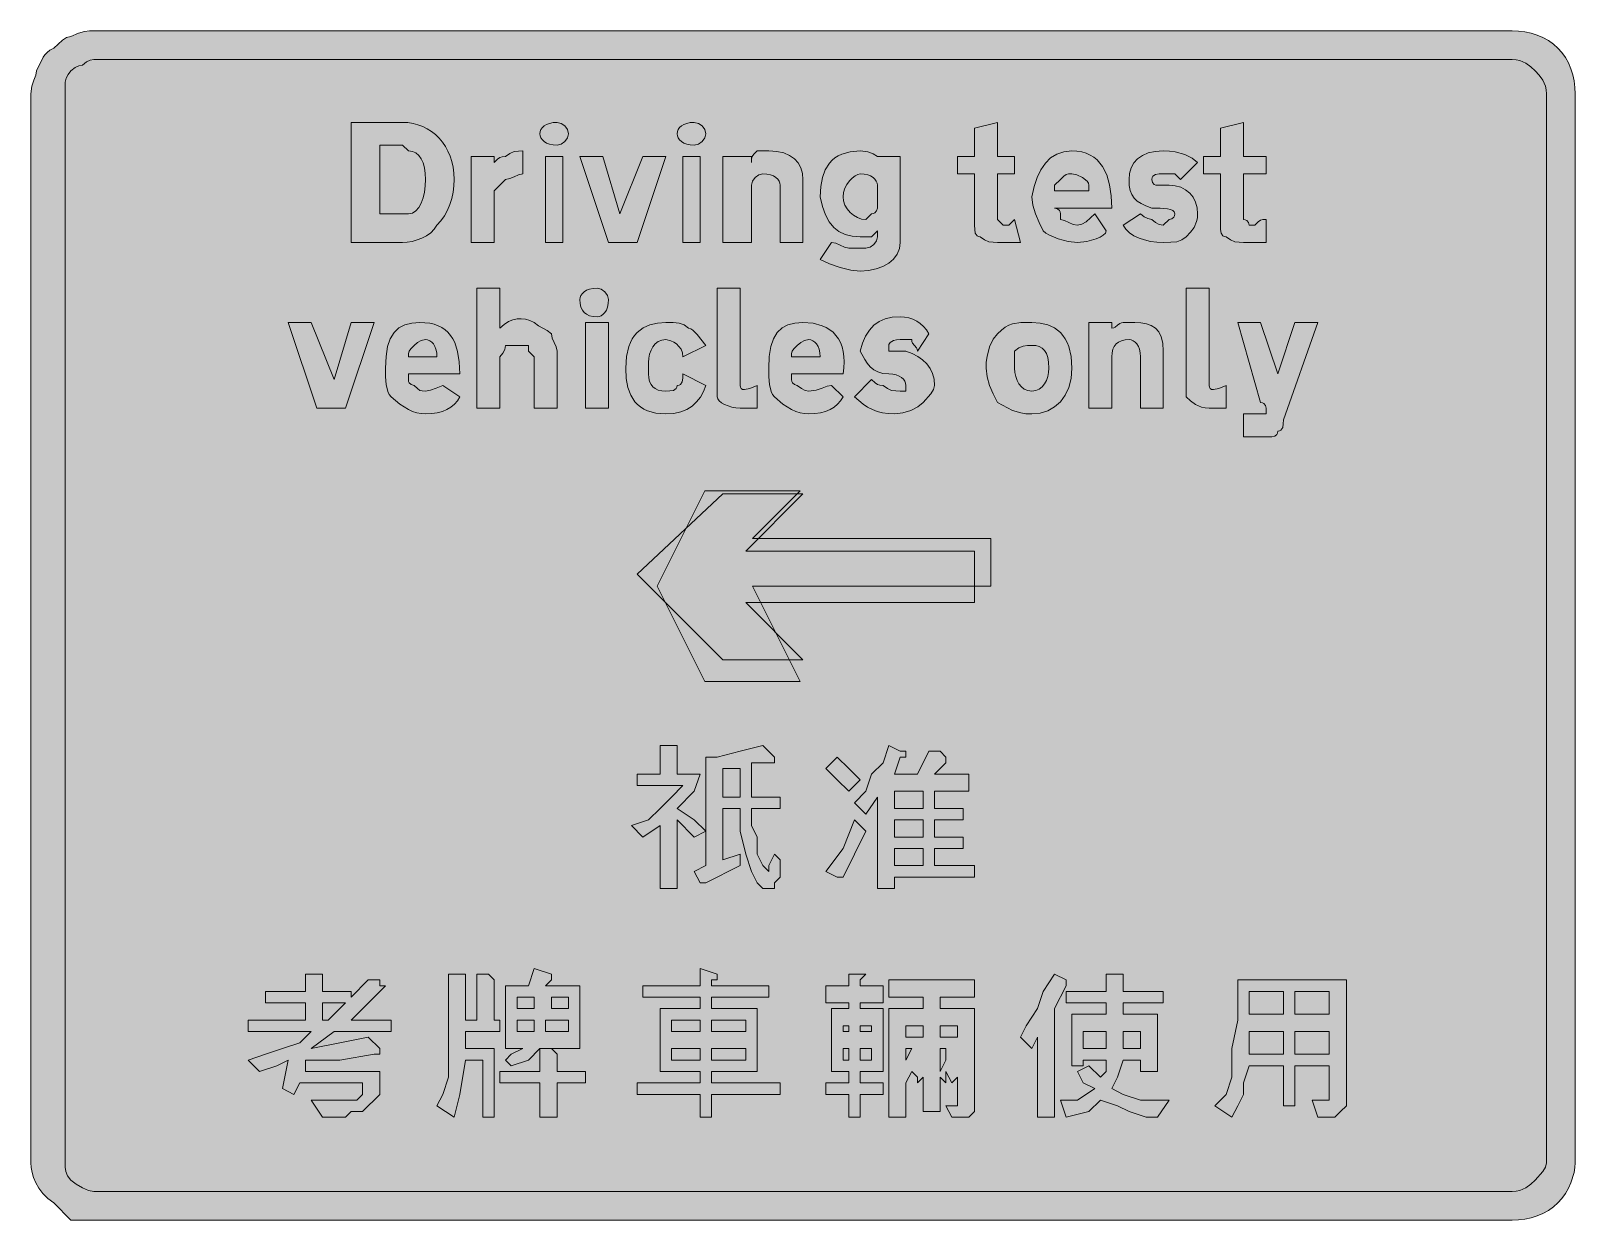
# Model space of a CAD drawing. Header units: metres. Extents: x 122 to 446, y 11 to 261.
import ezdxf

# ---------------------------------------------------------------- set-up
doc = ezdxf.new("R2010")
doc.units = ezdxf.units.M
for name, color, linetype, true_color in [('FILL_BLACK_000000', 7, 'Continuous', 0x000000), ('FILL_WHITE_FFFFFF', 7, 'Continuous', 0xffffff), ('STROKE_BLACK_000000', 7, 'Continuous', 0x000000)]:
    doc.layers.add(name, color=color, linetype=linetype, true_color=true_color)

msp = doc.modelspace()

# ---------------------------------------------------------------- hatches: boundary and pattern name
at = {"layer": 'FILL_BLACK_000000', "true_color": 0x000000}
h = msp.add_hatch(color=7, dxfattribs=at)
h.dxf.hatch_style = 1
h.paths.add_polyline_path([(445.83, 22.09), (445.66, 21.05), (444.99, 18.84), (444.48, 17.72), (443.86, 16.63), (443.13, 15.59), (442.29, 14.64), (441.34, 13.8), (440.28, 13.06), (439.15, 12.45), (437.94, 11.94), (436.68, 11.55), (435.37, 11.26), (434.04, 11.1), (432.69, 11.04), (135.09, 11.04), (130.29, 11.04), (126.69, 14.64), (125.45, 15.59), (124.42, 16.63), (123.59, 17.72), (122.94, 18.84), (122.46, 19.96), (122.13, 21.05), (121.95, 22.09), (121.89, 23.04), (121.89, 247.44), (122.08, 249.03), (122.49, 250.29), (122.9, 251.32), (123.09, 252.24), (124.44, 255.09), (124.81, 255.63), (125.28, 256.12), (125.9, 256.59), (126.69, 257.04), (128.49, 258.69), (129.39, 259.23), (130.29, 259.44), (131.88, 260.13), (133.14, 260.49), (134.17, 260.62), (135.09, 260.64), (432.69, 260.64), (434.04, 260.58), (435.37, 260.41), (436.68, 260.13), (437.94, 259.74), (439.15, 259.23), (440.28, 258.61), (441.34, 257.88), (442.29, 257.04), (443.13, 256.09), (443.86, 255.03), (444.48, 253.9), (444.99, 252.69), (445.38, 251.43), (445.66, 250.12), (445.83, 248.79), (445.89, 247.44), (445.89, 23.04), (445.83, 22.09)])
h = msp.add_hatch(color=7, dxfattribs=at)
h.dxf.hatch_style = 1
h.paths.add_polyline_path([(189.09, 241.44), (199.89, 241.44), (201, 241.38), (202.08, 241.22), (203.11, 240.95), (204.11, 240.58), (205.05, 240.11), (205.94, 239.54), (206.77, 238.88), (207.54, 238.14), (208.24, 237.31), (208.85, 236.4), (209.39, 235.41), (209.85, 234.35), (210.21, 233.22), (210.47, 232.02), (210.63, 230.76), (210.69, 229.44), (210.63, 228.09), (210.47, 226.76), (210.18, 225.45), (209.79, 224.19), (209.28, 222.98), (208.66, 221.85), (207.93, 220.79), (207.09, 219.84), (206.53, 219), (205.8, 218.26), (204.92, 217.65), (203.94, 217.14), (202.91, 216.75), (201.86, 216.46), (200.84, 216.3), (199.89, 216.24), (189.09, 216.24), (189.09, 241.44)])
h.paths.add_polyline_path([(198.69, 222.24), (199.89, 222.24), (201.09, 222.24), (201.93, 222.4), (202.66, 222.86), (203.28, 223.57), (203.79, 224.49), (204.18, 225.58), (204.46, 226.8), (204.63, 228.1), (204.69, 229.44), (204.63, 230.73), (204.46, 231.9), (204.18, 232.92), (203.79, 233.79), (203.28, 234.49), (202.66, 235.01), (201.93, 235.33), (201.09, 235.44), (199.89, 236.64), (198.69, 236.64), (195.09, 236.64), (195.09, 222.24), (198.69, 222.24)], flags=16)
h = msp.add_hatch(color=7, dxfattribs=at)
h.dxf.hatch_style = 1
h.paths.add_polyline_path([(234.48, 238.16), (233.94, 237.39), (233.17, 236.85), (232.29, 236.64), (231.45, 236.69), (230.71, 236.85), (230.1, 237.08), (229.59, 237.39), (229.2, 237.75), (228.91, 238.16), (228.75, 238.59), (228.69, 239.04), (228.75, 239.49), (228.91, 239.92), (229.2, 240.33), (229.59, 240.69), (230.1, 241), (230.71, 241.23), (231.45, 241.39), (232.29, 241.44), (233.17, 241.23), (233.94, 240.69), (234.48, 239.92), (234.69, 239.04), (234.48, 238.16)])
h = msp.add_hatch(color=7, dxfattribs=at)
h.dxf.hatch_style = 1
h.paths.add_polyline_path([(263.28, 238.16), (262.74, 237.39), (261.97, 236.85), (261.09, 236.64), (260.25, 236.69), (259.51, 236.85), (258.9, 237.08), (258.39, 237.39), (258, 237.75), (257.71, 238.16), (257.55, 238.59), (257.49, 239.04), (257.55, 239.49), (257.71, 239.92), (258, 240.33), (258.39, 240.69), (258.9, 241), (259.51, 241.23), (260.25, 241.39), (261.09, 241.44), (261.97, 241.23), (262.74, 240.69), (263.28, 239.92), (263.49, 239.04), (263.28, 238.16)])
h = msp.add_hatch(color=7, dxfattribs=at)
h.dxf.hatch_style = 1
h.paths.add_polyline_path([(328.29, 234.24), (328.29, 230.64), (324.69, 230.64), (324.69, 222.24), (324.69, 221.04), (325.89, 219.84), (327.09, 219.84), (328.29, 221.04), (329.49, 216.24), (324.69, 216.24), (323.79, 216.26), (322.89, 216.39), (321.99, 216.75), (321.09, 217.44), (320.69, 217.49), (320.4, 217.65), (320.04, 218.19), (319.91, 218.96), (319.89, 219.84), (319.89, 230.64), (316.29, 230.64), (316.29, 234.24), (319.89, 234.24), (319.89, 240.24), (324.69, 241.44), (324.69, 234.24), (328.29, 234.24)])
h = msp.add_hatch(color=7, dxfattribs=at)
h.dxf.hatch_style = 1
h.paths.add_polyline_path([(381.09, 234.24), (381.09, 230.64), (376.29, 230.64), (376.29, 222.24), (376.29, 221.04), (376.69, 220.99), (376.98, 220.85), (377.34, 220.44), (377.49, 219.84), (378.69, 219.84), (379.4, 220.53), (379.89, 220.89), (380.38, 221.02), (381.09, 221.04), (381.09, 216.24), (376.29, 216.24), (375.39, 216.26), (374.49, 216.39), (373.59, 216.75), (372.69, 217.44), (372.29, 217.49), (372, 217.65), (371.64, 218.19), (371.51, 218.96), (371.49, 219.84), (371.49, 230.64), (367.89, 230.64), (367.89, 234.24), (371.49, 234.24), (371.49, 240.24), (376.29, 241.44), (376.29, 234.24), (381.09, 234.24)])
h = msp.add_hatch(color=7, dxfattribs=at)
h.dxf.hatch_style = 1
h.paths.add_polyline_path([(214.29, 234.24), (219.09, 234.24), (219.09, 233.04), (219.8, 233.73), (220.29, 234.09), (220.78, 234.22), (221.49, 234.24), (222.39, 234.93), (223.29, 235.29), (224.19, 235.42), (225.09, 235.44), (225.09, 230.64), (224.19, 230.45), (223.29, 230.04), (222.39, 229.63), (221.49, 229.44), (219.09, 227.04), (219.09, 216.24), (214.29, 216.24), (214.29, 234.24)])
h = msp.add_hatch(color=7, dxfattribs=at)
h.dxf.hatch_style = 1
h.paths.add_polyline_path([(229.89, 216.24), (229.89, 234.24), (233.49, 234.24), (233.49, 216.24), (229.89, 216.24)])
h = msp.add_hatch(color=7, dxfattribs=at)
h.dxf.hatch_style = 1
h.paths.add_polyline_path([(237.09, 234.24), (241.89, 234.24), (245.49, 222.24), (250.29, 234.24), (255.09, 234.24), (249.09, 216.24), (245.49, 216.24), (243.09, 216.24), (237.09, 234.24)])
h = msp.add_hatch(color=7, dxfattribs=at)
h.dxf.hatch_style = 1
h.paths.add_polyline_path([(258.69, 216.24), (258.69, 234.24), (262.29, 234.24), (262.29, 216.24), (258.69, 216.24)])
h = msp.add_hatch(color=7, dxfattribs=at)
h.dxf.hatch_style = 1
h.paths.add_polyline_path([(279.09, 216.24), (279.09, 227.04), (279.09, 228.24), (279.03, 228.69), (278.87, 229.12), (278.58, 229.53), (278.19, 229.89), (277.68, 230.2), (277.07, 230.43), (276.33, 230.59), (275.49, 230.64), (274.61, 230.43), (273.84, 229.89), (273.3, 229.12), (273.09, 228.24), (273.09, 216.24), (267.09, 216.24), (267.09, 234.24), (273.09, 234.24), (273.09, 233.04), (273.11, 233.75), (273.24, 234.24), (273.6, 234.73), (274.29, 235.44), (276.69, 235.44), (278.38, 235.33), (279.84, 235.01), (281.08, 234.49), (282.09, 233.79), (282.88, 232.92), (283.44, 231.9), (283.78, 230.73), (283.89, 229.44), (283.89, 216.24), (279.09, 216.24)])
h = msp.add_hatch(color=7, dxfattribs=at)
h.dxf.hatch_style = 1
h.paths.add_polyline_path([(303.65, 213.78), (302.9, 212.76), (301.89, 211.89), (300.66, 211.19), (299.23, 210.67), (297.63, 210.35), (295.89, 210.24), (293.9, 210.45), (291.69, 210.99), (289.48, 211.76), (287.49, 212.64), (289.89, 216.24), (290.79, 216.05), (291.69, 215.64), (292.59, 215.23), (293.49, 215.04), (297.09, 215.04), (297.97, 215.25), (298.74, 215.79), (299.28, 216.56), (299.49, 217.44), (299.49, 218.64), (298.29, 217.44), (295.89, 217.44), (294.2, 217.55), (292.72, 217.91), (291.44, 218.52), (290.34, 219.39), (289.41, 220.55), (288.63, 222), (288, 223.76), (287.49, 225.84), (287.6, 227.98), (287.96, 229.87), (288.57, 231.51), (289.44, 232.89), (289.98, 233.47), (290.6, 233.98), (291.28, 234.42), (292.05, 234.78), (293.81, 235.27), (295.89, 235.44), (297.46, 235.25), (298.59, 234.84), (299.49, 234.24), (304.29, 234.24), (304.29, 216.24), (304.13, 214.95), (303.65, 213.78)])
h.paths.add_polyline_path([(299.27, 229.12), (298.98, 229.53), (298.59, 229.89), (298.08, 230.2), (297.46, 230.43), (296.73, 230.59), (295.89, 230.64), (295.39, 230.53), (294.82, 230.23), (294.22, 229.75), (293.64, 229.14), (293.11, 228.41), (292.68, 227.6), (292.4, 226.74), (292.29, 225.84), (292.4, 224.94), (292.7, 224.08), (293.18, 223.27), (293.79, 222.54), (294.52, 221.93), (295.33, 221.45), (296.19, 221.15), (297.09, 221.04), (298.29, 222.24), (298.69, 222.29), (298.98, 222.43), (299.34, 222.84), (299.49, 223.44), (299.49, 228.24), (299.43, 228.69), (299.27, 229.12)], flags=16)
h = msp.add_hatch(color=7, dxfattribs=at)
h.dxf.hatch_style = 1
h.paths.add_polyline_path([(337.29, 223.29), (337.7, 222.93), (337.84, 222.64), (337.89, 222.24), (337.89, 221.04), (338.79, 220.85), (339.69, 220.44), (340.59, 220.03), (341.49, 219.84), (342.39, 220.05), (343.29, 220.59), (345.09, 222.24), (347.49, 218.64), (347.33, 218.19), (346.89, 217.76), (346.22, 217.35), (345.39, 216.99), (343.44, 216.45), (341.49, 216.24), (339.52, 216.45), (337.44, 216.99), (335.58, 217.76), (334.85, 218.19), (334.29, 218.64), (333.41, 220.44), (332.64, 222.24), (332.1, 224.04), (331.89, 225.84), (332.4, 227.98), (333.03, 229.87), (333.81, 231.51), (334.74, 232.89), (335.84, 233.98), (337.12, 234.78), (338.6, 235.27), (340.29, 235.44), (341.37, 235.38), (342.37, 235.22), (343.29, 234.95), (344.13, 234.58), (344.9, 234.11), (345.58, 233.54), (346.2, 232.88), (346.74, 232.14), (347.61, 230.4), (348.22, 228.35), (348.58, 226.02), (348.69, 223.44), (336.69, 223.44), (337.29, 223.29)])
h.paths.add_polyline_path([(343.89, 228.24), (343.78, 228.69), (343.5, 229.12), (342.54, 229.89), (341.36, 230.43), (340.29, 230.64), (339.58, 230.62), (339.09, 230.49), (338.6, 230.13), (337.89, 229.44), (336.69, 228.24), (336.69, 227.04), (343.89, 227.04), (343.89, 228.24)], flags=16)
h = msp.add_hatch(color=7, dxfattribs=at)
h.dxf.hatch_style = 1
h.paths.add_polyline_path([(366.64, 221.39), (366.48, 220.65), (365.94, 219.39), (365.17, 218.36), (364.29, 217.44), (363.37, 216.75), (362.34, 216.39), (361.08, 216.26), (359.49, 216.24), (358.14, 216.3), (356.83, 216.46), (355.57, 216.75), (354.39, 217.14), (353.33, 217.65), (352.4, 218.26), (351.65, 219), (351.09, 219.84), (354.69, 222.24), (355.44, 221.64), (356.21, 221.23), (357.09, 221.04), (357.84, 220.44), (358.61, 220.03), (359.49, 219.84), (360.69, 221.04), (361.29, 221.19), (361.7, 221.55), (361.84, 221.84), (361.89, 222.24), (361.78, 222.64), (361.48, 222.93), (361, 223.15), (360.39, 223.29), (358.85, 223.42), (357.09, 223.44), (355.85, 223.89), (354.82, 224.38), (353.99, 224.92), (353.34, 225.54), (352.86, 226.28), (352.53, 227.15), (352.35, 228.2), (352.29, 229.44), (352.4, 230.73), (352.74, 231.9), (353.3, 232.92), (354.09, 233.79), (355.1, 234.49), (356.34, 235.01), (357.8, 235.33), (359.49, 235.44), (360.78, 235.39), (361.97, 235.23), (363.99, 234.69), (365.57, 233.92), (366.69, 233.04), (363.09, 229.44), (361.89, 230.64), (359.49, 230.64), (358.61, 230.62), (357.84, 230.49), (357.3, 230.13), (357.14, 229.84), (357.09, 229.44), (357.24, 228.84), (357.6, 228.43), (357.89, 228.29), (358.29, 228.24), (360.69, 228.24), (361.98, 228.13), (363.15, 227.81), (364.17, 227.29), (365.04, 226.59), (365.74, 225.72), (366.26, 224.7), (366.58, 223.53), (366.69, 222.24), (366.64, 221.39)])
h = msp.add_hatch(color=7, dxfattribs=at)
h.dxf.hatch_style = 1
h.paths.add_polyline_path([(221.19, 199.03), (222.09, 199.61), (222.99, 199.99), (223.89, 200.19), (224.79, 200.22), (225.69, 200.1), (226.59, 199.83), (227.49, 199.44), (228.39, 198.73), (229.29, 198.24), (230.19, 197.75), (231.09, 197.04), (231.28, 196.14), (231.69, 195.24), (232.1, 194.34), (232.29, 193.44), (232.29, 181.44), (227.49, 181.44), (227.49, 192.24), (226.29, 193.44), (226.29, 194.64), (223.89, 194.64), (221.49, 194.64), (221.3, 193.76), (220.89, 192.99), (220.29, 192.24), (220.29, 181.44), (215.49, 181.44), (215.49, 206.64), (220.29, 206.64), (220.29, 198.24), (221.19, 199.03)])
h = msp.add_hatch(color=7, dxfattribs=at)
h.dxf.hatch_style = 1
h.paths.add_polyline_path([(243.04, 203.4), (242.88, 202.66), (242.65, 202.05), (242.34, 201.54), (241.98, 201.15), (241.57, 200.86), (241.14, 200.7), (240.69, 200.64), (239.85, 200.7), (239.11, 200.86), (238.5, 201.15), (237.99, 201.54), (237.6, 202.05), (237.31, 202.66), (237.15, 203.4), (237.09, 204.24), (237.15, 204.69), (237.31, 205.12), (237.6, 205.53), (237.99, 205.89), (238.5, 206.2), (239.11, 206.43), (239.85, 206.59), (240.69, 206.64), (241.57, 206.43), (242.34, 205.89), (242.88, 205.12), (243.09, 204.24), (243.04, 203.4)])
h = msp.add_hatch(color=7, dxfattribs=at)
h.dxf.hatch_style = 1
h.paths.add_polyline_path([(270.69, 186.24), (270.75, 185.85), (270.92, 185.56), (271.2, 185.4), (271.59, 185.34), (272.72, 185.56), (274.29, 186.24), (274.29, 181.44), (273.09, 181.44), (270.69, 181.44), (269.79, 181.49), (268.93, 181.65), (267.39, 182.19), (266.78, 182.55), (266.3, 182.96), (266, 183.39), (265.89, 183.84), (265.89, 185.04), (265.89, 206.64), (270.69, 206.64), (270.69, 186.24)])
h = msp.add_hatch(color=7, dxfattribs=at)
h.dxf.hatch_style = 1
h.paths.add_polyline_path([(369.09, 186.24), (369.15, 185.85), (369.32, 185.56), (369.6, 185.4), (369.99, 185.34), (371.12, 185.56), (372.69, 186.24), (372.69, 181.44), (371.49, 181.44), (369.09, 181.44), (368.24, 181.49), (367.5, 181.65), (366.24, 182.19), (365.21, 182.96), (364.29, 183.84), (364.29, 185.04), (364.29, 206.64), (369.09, 206.64), (369.09, 186.24)])
h = msp.add_hatch(color=7, dxfattribs=at)
h.dxf.hatch_style = 1
h.paths.add_polyline_path([(175.89, 199.44), (180.69, 199.44), (185.49, 187.44), (189.09, 199.44), (193.89, 199.44), (187.89, 181.44), (185.49, 181.44), (181.89, 181.44), (175.89, 199.44)])
h = msp.add_hatch(color=7, dxfattribs=at)
h.dxf.hatch_style = 1
h.paths.add_polyline_path([(201.09, 187.44), (201.14, 187.04), (201.28, 186.75), (201.69, 186.39), (202.29, 186.24), (203, 185.55), (203.49, 185.19), (203.98, 185.06), (204.69, 185.04), (205.76, 185.23), (206.94, 185.64), (208.29, 186.24), (211.89, 183.84), (211.38, 183), (210.77, 182.26), (210.03, 181.65), (209.19, 181.14), (208.23, 180.75), (207.16, 180.46), (205.98, 180.3), (204.69, 180.24), (203.79, 180.3), (202.89, 180.46), (201.99, 180.75), (201.09, 181.14), (199.29, 182.26), (197.49, 183.84), (197.09, 184.34), (196.8, 184.95), (196.44, 186.39), (196.31, 188.06), (196.29, 189.84), (196.4, 192.32), (196.74, 194.38), (197.3, 196.04), (198.09, 197.34), (199.1, 198.3), (200.34, 198.95), (201.8, 199.32), (203.49, 199.44), (205.57, 199.27), (206.49, 199.06), (207.33, 198.76), (208.1, 198.39), (208.78, 197.92), (209.4, 197.37), (209.94, 196.74), (210.41, 196.02), (210.81, 195.22), (211.42, 193.36), (211.78, 191.17), (211.89, 188.64), (201.09, 188.64), (201.09, 187.44)])
h.paths.add_polyline_path([(207.04, 193.08), (206.88, 193.81), (206.65, 194.43), (206.34, 194.94), (205.98, 195.33), (205.57, 195.61), (205.14, 195.78), (204.69, 195.84), (203.81, 195.65), (203.04, 195.24), (202.29, 194.64), (201.6, 193.93), (201.24, 193.44), (201.11, 192.95), (201.09, 192.24), (207.09, 192.24), (207.04, 193.08)], flags=16)
h = msp.add_hatch(color=7, dxfattribs=at)
h.dxf.hatch_style = 1
h.paths.add_polyline_path([(238.29, 181.44), (238.29, 199.44), (243.09, 199.44), (243.09, 181.44), (238.29, 181.44)])
h = msp.add_hatch(color=7, dxfattribs=at)
h.dxf.hatch_style = 1
h.paths.add_polyline_path([(256.68, 199.42), (257.94, 199.29), (258.97, 198.93), (259.89, 198.24), (260.34, 198.13), (260.79, 197.85), (261.69, 196.89), (263.49, 194.64), (258.69, 192.24), (258.58, 193.08), (258.3, 193.81), (257.87, 194.43), (257.34, 194.94), (256.76, 195.33), (256.16, 195.61), (255.09, 195.84), (254.25, 195.73), (253.52, 195.43), (252.9, 194.95), (252.39, 194.34), (252, 193.61), (251.71, 192.8), (251.55, 191.94), (251.49, 191.04), (251.49, 189.84), (251.49, 188.64), (251.55, 187.8), (251.71, 187.06), (252, 186.45), (252.39, 185.94), (252.9, 185.55), (253.52, 185.26), (254.25, 185.1), (255.09, 185.04), (255.97, 185.06), (256.74, 185.19), (257.28, 185.55), (257.44, 185.84), (257.49, 186.24), (257.89, 186.29), (258.18, 186.45), (258.54, 186.99), (258.67, 187.76), (258.69, 188.64), (263.49, 186.24), (262.98, 184.95), (262.35, 183.78), (261.57, 182.76), (260.64, 181.89), (259.54, 181.19), (258.26, 180.67), (256.78, 180.35), (255.09, 180.24), (253.01, 180.41), (251.25, 180.9), (250.48, 181.26), (249.8, 181.7), (249.18, 182.21), (248.64, 182.79), (247.77, 184.17), (247.16, 185.81), (246.8, 187.7), (246.69, 189.84), (246.85, 192.32), (247.33, 194.38), (247.67, 195.26), (248.08, 196.04), (248.56, 196.73), (249.09, 197.34), (250.32, 198.3), (251.75, 198.95), (253.35, 199.32), (255.09, 199.44), (256.68, 199.42)])
h = msp.add_hatch(color=7, dxfattribs=at)
h.dxf.hatch_style = 1
h.paths.add_polyline_path([(281.49, 187.44), (281.54, 187.04), (281.68, 186.75), (282.09, 186.39), (282.69, 186.24), (283.57, 185.55), (284.34, 185.19), (285.09, 185.04), (286.68, 185.23), (287.94, 185.64), (288.97, 186.05), (289.89, 186.24), (292.29, 183.84), (291.78, 183), (291.16, 182.26), (290.43, 181.65), (289.59, 181.14), (288.63, 180.75), (287.56, 180.46), (286.38, 180.3), (285.09, 180.24), (284.19, 180.3), (283.29, 180.46), (282.39, 180.75), (281.49, 181.14), (279.69, 182.26), (277.89, 183.84), (277.49, 184.34), (277.2, 184.95), (276.84, 186.39), (276.71, 188.06), (276.69, 189.84), (276.8, 192.32), (277.14, 194.38), (277.7, 196.04), (278.49, 197.34), (279.5, 198.3), (280.74, 198.95), (282.2, 199.32), (283.89, 199.44), (286.02, 199.27), (287.9, 198.76), (288.74, 198.39), (289.5, 197.92), (290.19, 197.37), (290.79, 196.74), (291.31, 196.02), (291.74, 195.22), (292.08, 194.34), (292.33, 193.36), (292.47, 192.31), (292.52, 191.17), (292.46, 189.95), (292.29, 188.64), (281.49, 188.64), (281.49, 187.44)])
h.paths.add_polyline_path([(287.49, 192.24), (287.44, 193.08), (287.28, 193.81), (287.05, 194.43), (286.74, 194.94), (286.38, 195.33), (285.97, 195.61), (285.54, 195.78), (285.09, 195.84), (284.21, 195.65), (283.44, 195.24), (282.69, 194.64), (282, 193.93), (281.64, 193.44), (281.51, 192.95), (281.49, 192.24), (287.49, 192.24)], flags=16)
h = msp.add_hatch(color=7, dxfattribs=at)
h.dxf.hatch_style = 1
h.paths.add_polyline_path([(311.28, 185.34), (310.74, 184.44), (309.09, 182.64), (307.98, 181.76), (306.54, 180.99), (304.87, 180.45), (303.09, 180.24), (301.79, 180.3), (300.6, 180.46), (299.48, 180.75), (298.44, 181.14), (297.45, 181.65), (296.51, 182.26), (294.69, 183.84), (298.29, 187.44), (299, 186.75), (299.49, 186.39), (299.98, 186.26), (300.69, 186.24), (301.59, 185.55), (302.49, 185.19), (303.39, 185.06), (304.29, 185.04), (305.49, 185.04), (305.49, 186.24), (305.43, 186.69), (305.27, 187.12), (304.98, 187.53), (304.59, 187.89), (304.08, 188.2), (303.47, 188.43), (302.73, 188.59), (301.89, 188.64), (300.65, 188.75), (299.6, 189.05), (298.73, 189.53), (297.99, 190.14), (297.37, 190.87), (296.83, 191.68), (295.89, 193.44), (296.4, 195.13), (297.03, 196.59), (297.81, 197.83), (298.74, 198.84), (299.84, 199.63), (301.12, 200.19), (302.6, 200.53), (304.29, 200.64), (305.19, 200.58), (306.07, 200.41), (306.93, 200.13), (307.74, 199.74), (308.5, 199.23), (309.18, 198.61), (309.79, 197.88), (310.29, 197.04), (307.89, 193.44), (307.84, 193.84), (307.7, 194.15), (307.29, 194.64), (306.88, 195.13), (306.74, 195.44), (306.69, 195.84), (304.29, 195.84), (303.5, 195.79), (302.9, 195.65), (302.19, 195.24), (301.93, 194.83), (301.89, 194.64), (301.89, 193.44), (305.49, 193.44), (306.78, 192.93), (307.95, 192.31), (308.97, 191.58), (309.84, 190.74), (310.54, 189.78), (311.06, 188.71), (311.38, 187.53), (311.49, 186.24), (311.28, 185.34)])
h = msp.add_hatch(color=7, dxfattribs=at)
h.dxf.hatch_style = 1
h.paths.add_polyline_path([(339.65, 185.81), (338.9, 184.17), (337.89, 182.79), (336.66, 181.7), (335.23, 180.9), (333.63, 180.41), (331.89, 180.24), (330.65, 180.29), (329.58, 180.45), (327.84, 180.99), (324.69, 182.64), (323.81, 184.44), (323.04, 186.24), (322.5, 188.04), (322.29, 189.84), (322.34, 191.13), (322.5, 192.31), (323.04, 194.34), (323.81, 195.91), (324.69, 197.04), (325.54, 197.83), (326.32, 198.43), (327.07, 198.85), (327.84, 199.14), (329.58, 199.4), (331.89, 199.44), (333.63, 199.32), (335.23, 198.95), (336.66, 198.3), (337.89, 197.34), (338.42, 196.73), (338.9, 196.04), (339.31, 195.26), (339.65, 194.38), (340.13, 192.32), (340.29, 189.84), (340.13, 187.7), (339.65, 185.81)])
h.paths.add_polyline_path([(335.27, 192.11), (334.98, 192.94), (334.59, 193.59), (334.08, 194.07), (333.47, 194.4), (332.73, 194.58), (331.89, 194.64), (330.99, 194.62), (330.09, 194.49), (329.19, 194.13), (328.29, 193.44), (328.29, 189.84), (328.35, 188.94), (328.52, 188.08), (328.8, 187.27), (329.19, 186.54), (329.7, 185.93), (330.32, 185.45), (331.05, 185.15), (331.89, 185.04), (332.73, 185.15), (333.47, 185.45), (334.08, 185.93), (334.59, 186.54), (334.98, 187.27), (335.27, 188.08), (335.43, 188.94), (335.49, 189.84), (335.43, 191.08), (335.27, 192.11)], flags=16)
h = msp.add_hatch(color=7, dxfattribs=at)
h.dxf.hatch_style = 1
h.paths.add_polyline_path([(354.69, 181.44), (354.69, 192.24), (354.64, 193.08), (354.48, 193.81), (354.25, 194.43), (353.94, 194.94), (353.58, 195.33), (353.17, 195.61), (352.74, 195.78), (352.29, 195.84), (351.45, 195.78), (350.71, 195.61), (350.1, 195.33), (349.59, 194.94), (349.2, 194.43), (348.91, 193.81), (348.75, 193.08), (348.69, 192.24), (348.69, 181.44), (343.89, 181.44), (343.89, 199.44), (348.69, 199.44), (348.69, 198.24), (349.09, 198.29), (349.4, 198.43), (349.89, 198.84), (350.38, 199.25), (350.69, 199.39), (351.09, 199.44), (353.49, 199.44), (354.78, 199.38), (355.95, 199.18), (356.97, 198.81), (357.84, 198.24), (358.54, 197.45), (359.06, 196.4), (359.38, 195.08), (359.49, 193.44), (359.49, 181.44), (354.69, 181.44)])
h = msp.add_hatch(color=7, dxfattribs=at)
h.dxf.hatch_style = 1
h.paths.add_polyline_path([(384.69, 179.04), (384.67, 178.16), (384.54, 177.39), (384.18, 176.85), (383.89, 176.69), (383.49, 176.64), (383.44, 176.24), (383.3, 175.95), (382.89, 175.59), (382.29, 175.44), (376.29, 175.44), (376.29, 180.24), (378.69, 180.24), (379.89, 180.24), (381.09, 180.24), (381.09, 181.44), (380.94, 182.04), (380.58, 182.45), (380.29, 182.59), (379.89, 182.64), (375.09, 199.44), (379.89, 199.44), (383.49, 188.64), (387.09, 199.44), (391.89, 199.44), (384.69, 179.04)])
h = msp.add_hatch(color=7, dxfattribs=at)
h.dxf.hatch_style = 1
h.paths.add_polyline_path([(249.09, 146.64), (267.09, 163.44), (283.89, 163.44), (271.89, 151.44), (319.89, 151.44), (319.89, 140.64), (271.89, 140.64), (283.89, 128.64), (267.09, 128.64), (249.09, 146.64)])
h = msp.add_hatch(color=7, dxfattribs=at)
h.dxf.hatch_style = 1
h.paths.add_polyline_path([(249.09, 104.64), (253.89, 104.64), (253.89, 110.64), (256.29, 110.64), (257.49, 110.64), (257.49, 109.44), (257.49, 104.64), (262.29, 104.64), (261.09, 101.04), (257.49, 97.44), (261.09, 95.04), (263.49, 92.64), (261.09, 91.44), (257.49, 95.04), (257.49, 80.64), (253.89, 80.64), (253.89, 93.84), (250.29, 91.44), (247.89, 93.84), (251.49, 95.04), (253.89, 97.44), (256.29, 99.84), (258.69, 102.24), (249.09, 102.24), (249.09, 104.64)])
h = msp.add_hatch(color=7, dxfattribs=at)
h.dxf.hatch_style = 1
h.paths.add_polyline_path([(263.49, 108.24), (265.89, 108.24), (270.69, 109.44), (275.49, 110.64), (277.89, 108.24), (277.89, 107.04), (276.69, 107.04), (273.09, 107.04), (273.09, 99.84), (279.09, 99.84), (279.09, 97.44), (273.09, 97.44), (273.09, 93.84), (274.29, 91.44), (274.29, 87.84), (275.49, 85.44), (276.69, 84.24), (276.69, 85.44), (277.89, 87.84), (279.09, 86.64), (279.09, 84.24), (279.09, 83.04), (277.89, 81.84), (277.89, 80.64), (276.69, 80.64), (275.49, 80.64), (274.29, 81.84), (273.09, 84.24), (271.89, 87.84), (270.69, 92.64), (270.69, 97.44), (267.09, 97.44), (267.09, 86.64), (270.69, 87.84), (270.69, 85.44), (263.49, 81.84), (262.29, 81.84), (261.09, 84.24), (263.49, 85.44), (263.49, 108.24)])
h.paths.add_polyline_path([(270.69, 105.84), (267.09, 105.84), (267.09, 99.84), (270.69, 99.84), (270.69, 105.84)], flags=16)
h = msp.add_hatch(color=7, dxfattribs=at)
h.dxf.hatch_style = 1
h.paths.add_polyline_path([(311.49, 101.04), (311.49, 97.44), (317.49, 97.44), (317.49, 95.04), (311.49, 95.04), (311.49, 91.44), (317.49, 91.44), (317.49, 89.04), (311.49, 89.04), (311.49, 85.44), (319.89, 85.44), (319.89, 83.04), (303.09, 83.04), (303.09, 80.64), (299.49, 80.64), (299.49, 99.84), (297.09, 96.24), (294.69, 98.64), (297.09, 101.04), (298.29, 104.64), (300.69, 107.04), (301.89, 110.64), (304.29, 109.44), (305.49, 109.44), (305.49, 108.24), (304.29, 108.24), (303.09, 104.64), (307.89, 104.64), (310.29, 109.44), (312.69, 109.44), (313.89, 108.24), (313.89, 107.04), (311.49, 104.64), (318.69, 104.64), (318.69, 101.04), (311.49, 101.04)])
h.paths.add_polyline_path([(303.09, 91.44), (309.09, 91.44), (309.09, 95.04), (303.09, 95.04), (303.09, 91.44)], flags=16)
h.paths.add_polyline_path([(303.09, 101.04), (303.09, 97.44), (309.09, 97.44), (309.09, 101.04), (303.09, 101.04)], flags=16)
h.paths.add_polyline_path([(309.09, 89.04), (303.09, 89.04), (303.09, 85.44), (309.09, 85.44), (309.09, 89.04)], flags=16)
h = msp.add_hatch(color=7, dxfattribs=at)
h.dxf.hatch_style = 1
h.paths.add_polyline_path([(291.09, 103.44), (288.69, 105.84), (291.09, 108.24), (293.49, 105.84), (295.89, 103.44), (293.49, 101.04), (291.09, 103.44)])
h = msp.add_hatch(color=7, dxfattribs=at)
h.dxf.hatch_style = 1
h.paths.add_polyline_path([(292.29, 89.04), (294.69, 95.04), (297.09, 92.64), (294.69, 87.84), (292.29, 83.04), (291.09, 83.04), (288.69, 84.24), (292.29, 89.04)])
h = msp.add_hatch(color=7, dxfattribs=at)
h.dxf.hatch_style = 1
h.paths.add_polyline_path([(179.49, 53.04), (179.49, 56.64), (171.09, 56.64), (171.09, 59.04), (179.49, 59.04), (179.49, 62.64), (181.89, 62.64), (183.09, 62.64), (183.09, 61.44), (183.09, 59.04), (189.09, 59.04), (189.09, 57.84), (192.69, 61.44), (195.09, 61.44), (195.09, 60.24), (196.29, 60.24), (195.09, 59.04), (189.09, 53.04), (197.49, 53.04), (197.49, 50.64), (185.49, 50.64), (180.69, 47.04), (186.69, 48.24), (192.69, 49.44), (195.09, 47.04), (195.09, 45.84), (193.89, 45.84), (186.69, 44.64), (179.49, 44.64), (179.49, 42.24), (195.09, 42.24), (195.09, 41.04), (195.09, 38.64), (195.09, 37.44), (193.89, 36.24), (192.69, 35.04), (191.49, 33.84), (189.09, 33.84), (187.89, 32.64), (184.29, 32.64), (183.09, 32.64), (180.69, 36.24), (185.49, 36.24), (187.89, 36.24), (190.29, 36.24), (191.49, 37.44), (191.49, 39.84), (178.29, 39.84), (177.09, 37.44), (174.69, 38.64), (175.89, 44.64), (173.49, 43.44), (169.89, 42.24), (167.49, 44.64), (171.09, 45.84), (174.69, 47.04), (178.29, 48.24), (180.69, 50.64), (167.49, 50.64), (167.49, 53.04), (179.49, 53.04)])
h.paths.add_polyline_path([(183.09, 56.64), (183.09, 53.04), (184.29, 53.04), (187.89, 56.64), (183.09, 56.64)], flags=16)
h = msp.add_hatch(color=7, dxfattribs=at)
h.dxf.hatch_style = 1
h.paths.add_polyline_path([(211.89, 62.64), (213.09, 62.64), (213.09, 61.44), (213.09, 53.04), (215.49, 53.04), (215.49, 62.64), (217.89, 62.64), (219.09, 61.44), (219.09, 60.24), (219.09, 53.04), (220.29, 53.04), (220.29, 50.64), (213.09, 50.64), (213.09, 47.04), (219.09, 47.04), (219.09, 32.64), (216.69, 32.64), (216.69, 44.64), (213.09, 44.64), (211.89, 37.44), (210.69, 32.64), (207.09, 35.04), (208.29, 37.44), (209.49, 41.04), (209.49, 44.64), (209.49, 49.44), (209.49, 62.64), (211.89, 62.64)])
h = msp.add_hatch(color=7, dxfattribs=at)
h.dxf.hatch_style = 1
h.paths.add_polyline_path([(229.89, 60.24), (237.09, 60.24), (237.09, 47.04), (228.69, 47.04), (226.29, 44.64), (222.69, 43.44), (221.49, 44.64), (222.69, 45.84), (225.09, 47.04), (221.49, 47.04), (221.49, 60.24), (226.29, 60.24), (227.49, 63.84), (231.09, 62.64), (231.09, 61.44), (229.89, 60.24)])
h.paths.add_polyline_path([(227.49, 50.64), (227.49, 53.04), (223.89, 53.04), (223.89, 50.64), (227.49, 50.64)], flags=16)
h.paths.add_polyline_path([(231.09, 55.44), (234.69, 55.44), (234.69, 57.84), (231.09, 57.84), (231.09, 55.44)], flags=16)
h.paths.add_polyline_path([(223.89, 57.84), (223.89, 55.44), (227.49, 55.44), (227.49, 57.84), (223.89, 57.84)], flags=16)
h.paths.add_polyline_path([(229.89, 53.04), (229.89, 51.84), (229.89, 50.64), (234.69, 50.64), (234.69, 53.04), (229.89, 53.04)], flags=16)
h = msp.add_hatch(color=7, dxfattribs=at)
h.dxf.hatch_style = 1
h.paths.add_polyline_path([(264.69, 61.44), (264.69, 60.24), (276.69, 60.24), (276.69, 57.84), (264.69, 57.84), (264.69, 55.44), (274.29, 55.44), (274.29, 42.24), (264.69, 42.24), (264.69, 39.84), (279.09, 39.84), (279.09, 37.44), (264.69, 37.44), (264.69, 32.64), (262.29, 32.64), (262.29, 37.44), (249.09, 37.44), (249.09, 39.84), (262.29, 39.84), (262.29, 42.24), (253.89, 42.24), (253.89, 55.44), (262.29, 55.44), (262.29, 57.84), (250.29, 57.84), (250.29, 60.24), (262.29, 60.24), (262.29, 63.84), (265.89, 62.64), (265.89, 61.44), (264.69, 61.44)])
h.paths.add_polyline_path([(262.29, 50.64), (262.29, 53.04), (256.29, 53.04), (256.29, 50.64), (262.29, 50.64)], flags=16)
h.paths.add_polyline_path([(256.29, 44.64), (262.29, 44.64), (262.29, 47.04), (256.29, 47.04), (256.29, 44.64)], flags=16)
h.paths.add_polyline_path([(264.69, 53.04), (264.69, 50.64), (271.89, 50.64), (271.89, 53.04), (264.69, 53.04)], flags=16)
h.paths.add_polyline_path([(271.89, 47.04), (264.69, 47.04), (264.69, 44.64), (271.89, 44.64), (271.89, 47.04)], flags=16)
h = msp.add_hatch(color=7, dxfattribs=at)
h.dxf.hatch_style = 1
h.paths.add_polyline_path([(297.09, 62.64), (295.89, 61.44), (295.89, 60.24), (300.69, 60.24), (300.69, 56.64), (295.89, 56.64), (295.89, 55.44), (300.69, 55.44), (300.69, 42.24), (295.89, 42.24), (295.89, 39.84), (300.69, 39.84), (300.69, 37.44), (295.89, 37.44), (295.89, 32.64), (293.49, 32.64), (293.49, 37.44), (288.69, 37.44), (288.69, 39.84), (293.49, 39.84), (293.49, 42.24), (289.89, 42.24), (289.89, 55.44), (293.49, 55.44), (293.49, 56.64), (288.69, 56.64), (288.69, 60.24), (293.49, 60.24), (293.49, 62.64), (295.89, 62.64), (297.09, 62.64)])
h.paths.add_polyline_path([(298.29, 50.64), (298.29, 51.84), (295.89, 51.84), (295.89, 50.64), (298.29, 50.64)], flags=16)
h.paths.add_polyline_path([(295.89, 44.64), (298.29, 44.64), (298.29, 47.04), (295.89, 47.04), (295.89, 44.64)], flags=16)
h.paths.add_polyline_path([(292.29, 51.84), (292.29, 50.64), (293.49, 50.64), (293.49, 51.84), (292.29, 51.84)], flags=16)
h.paths.add_polyline_path([(293.49, 47.04), (292.29, 47.04), (292.29, 44.64), (293.49, 44.64), (293.49, 47.04)], flags=16)
h = msp.add_hatch(color=7, dxfattribs=at)
h.dxf.hatch_style = 1
h.paths.add_polyline_path([(330.69, 51.84), (333.09, 55.44), (334.29, 59.04), (336.69, 62.64), (339.09, 61.44), (339.09, 60.24), (336.69, 55.44), (336.69, 32.64), (333.09, 32.64), (333.09, 49.44), (331.89, 47.04), (329.49, 49.44), (330.69, 51.84)])
h = msp.add_hatch(color=7, dxfattribs=at)
h.dxf.hatch_style = 1
h.paths.add_polyline_path([(351.09, 62.64), (351.09, 61.44), (351.09, 59.04), (359.49, 59.04), (359.49, 56.64), (351.09, 56.64), (351.09, 54.24), (358.29, 54.24), (358.29, 42.24), (354.69, 42.24), (354.69, 44.64), (351.09, 44.64), (349.89, 41.04), (348.69, 38.64), (351.09, 37.44), (354.69, 36.24), (357.09, 36.24), (360.69, 36.24), (358.29, 32.64), (355.89, 32.64), (352.29, 33.84), (349.89, 35.04), (346.29, 36.24), (343.89, 33.84), (339.09, 32.64), (337.89, 36.24), (341.49, 36.24), (345.09, 38.64), (342.69, 39.84), (341.49, 42.24), (343.89, 43.44), (346.29, 41.04), (347.49, 42.24), (347.49, 44.64), (342.69, 44.64), (342.69, 43.44), (340.29, 43.44), (340.29, 54.24), (347.49, 54.24), (347.49, 56.64), (339.09, 56.64), (339.09, 59.04), (347.49, 59.04), (347.49, 62.64), (351.09, 62.64)])
h.paths.add_polyline_path([(354.69, 50.64), (351.09, 50.64), (351.09, 47.04), (354.69, 47.04), (354.69, 50.64)], flags=16)
h.paths.add_polyline_path([(347.49, 50.64), (342.69, 50.64), (342.69, 47.04), (347.49, 47.04), (347.49, 50.64)], flags=16)
h = msp.add_hatch(color=7, dxfattribs=at)
h.dxf.hatch_style = 1
h.paths.add_polyline_path([(301.89, 57.84), (301.89, 61.44), (319.89, 61.44), (319.89, 57.84), (312.69, 57.84), (312.69, 55.44), (319.89, 55.44), (319.89, 35.04), (319.89, 33.84), (318.69, 32.64), (317.49, 32.64), (316.29, 32.64), (315.09, 32.64), (313.89, 35.04), (315.09, 35.04), (316.29, 35.04), (316.29, 36.24), (316.29, 37.44), (316.29, 41.04), (315.09, 39.84), (313.89, 42.24), (313.89, 39.84), (312.69, 41.04), (312.69, 33.84), (309.09, 33.84), (309.09, 41.04), (307.89, 39.84), (307.89, 41.04), (306.69, 42.24), (305.49, 39.84), (305.49, 32.64), (301.89, 32.64), (301.89, 55.44), (309.09, 55.44), (309.09, 57.84), (301.89, 57.84)])
h.paths.add_polyline_path([(306.69, 47.04), (305.49, 47.04), (305.49, 44.64), (306.69, 47.04)], flags=16)
h.paths.add_polyline_path([(312.69, 42.24), (313.89, 44.64), (313.89, 47.04), (312.69, 47.04), (312.69, 42.24)], flags=16)
h.paths.add_polyline_path([(312.69, 51.84), (312.69, 49.44), (316.29, 49.44), (316.29, 51.84), (312.69, 51.84)], flags=16)
h.paths.add_polyline_path([(309.09, 51.84), (305.49, 51.84), (305.49, 49.44), (309.09, 49.44), (309.09, 51.84)], flags=16)
h = msp.add_hatch(color=7, dxfattribs=at)
h.dxf.hatch_style = 1
h.paths.add_polyline_path([(395.49, 32.64), (393.09, 32.64), (391.89, 32.64), (390.69, 36.24), (393.09, 36.24), (394.29, 36.24), (394.29, 37.44), (394.29, 38.64), (394.29, 43.44), (387.09, 43.44), (387.09, 35.04), (384.69, 35.04), (384.69, 43.44), (377.49, 43.44), (376.29, 39.84), (376.29, 37.44), (375.09, 35.04), (373.89, 32.64), (370.29, 35.04), (372.69, 37.44), (373.89, 41.04), (373.89, 47.04), (375.09, 53.04), (375.09, 61.44), (397.89, 61.44), (397.89, 37.44), (397.89, 35.04), (396.69, 33.84), (395.49, 32.64)])
h.paths.add_polyline_path([(384.69, 54.24), (384.69, 59.04), (377.49, 59.04), (377.49, 54.24), (384.69, 54.24)], flags=16)
h.paths.add_polyline_path([(384.69, 45.84), (384.69, 50.64), (377.49, 50.64), (377.49, 45.84), (384.69, 45.84)], flags=16)
h.paths.add_polyline_path([(387.09, 59.04), (387.09, 54.24), (394.29, 54.24), (394.29, 59.04), (387.09, 59.04)], flags=16)
h.paths.add_polyline_path([(394.29, 50.64), (387.09, 50.64), (387.09, 45.84), (394.29, 45.84), (394.29, 50.64)], flags=16)
h = msp.add_hatch(color=7, dxfattribs=at)
h.dxf.hatch_style = 1
h.paths.add_polyline_path([(231.09, 47.04), (232.29, 45.84), (232.29, 44.64), (232.29, 42.24), (238.29, 42.24), (238.29, 39.84), (232.29, 39.84), (232.29, 32.64), (228.69, 32.64), (228.69, 39.84), (220.29, 39.84), (220.29, 42.24), (228.69, 42.24), (228.69, 47.04), (231.09, 47.04)])
at = {"layer": 'FILL_WHITE_FFFFFF', "true_color": 0xffffff}
h = msp.add_hatch(color=7, dxfattribs=at)
h.dxf.hatch_style = 1
h.paths.add_polyline_path([(439.68, 22.14), (439.14, 21.24), (437.49, 19.44), (436.57, 18.56), (435.54, 17.79), (434.28, 17.25), (433.54, 17.09), (432.69, 17.04), (135.09, 17.04), (134, 17.25), (132.69, 17.79), (131.38, 18.56), (130.29, 19.44), (129.6, 20.34), (129.24, 21.24), (129.11, 22.14), (129.09, 23.04), (129.09, 247.44), (129.09, 249.84), (129.28, 250.72), (129.69, 251.49), (130.29, 252.24), (131.17, 252.93), (131.94, 253.29), (132.69, 253.44), (133.57, 254.13), (134.34, 254.49), (135.09, 254.64), (432.69, 254.64), (433.54, 254.59), (434.28, 254.43), (435.54, 253.89), (436.57, 253.12), (437.49, 252.24), (438.37, 251.32), (439.14, 250.29), (439.68, 249.03), (439.84, 248.29), (439.89, 247.44), (439.89, 23.04), (439.68, 22.14)])

# ---------------------------------------------------------------- linework, layer by layer
at = {"layer": 'FILL_BLACK_000000', "lineweight": 0, "true_color": 0x000000}
for points in [[(445.83, 22.09), (445.66, 21.05), (444.99, 18.84), (444.48, 17.72), (443.86, 16.63), (443.13, 15.59), (442.29, 14.64), (441.34, 13.8), (440.28, 13.06), (439.15, 12.45), (437.94, 11.94), (436.68, 11.55), (435.37, 11.26), (434.04, 11.1), (432.69, 11.04), (135.09, 11.04), (130.29, 11.04), (126.69, 14.64), (125.45, 15.59), (124.42, 16.63), (123.59, 17.72), (122.94, 18.84), (122.46, 19.96), (122.13, 21.05), (121.95, 22.09), (121.89, 23.04), (121.89, 247.44), (122.08, 249.03), (122.49, 250.29), (122.9, 251.32), (123.09, 252.24), (124.44, 255.09), (124.81, 255.63), (125.28, 256.12), (125.9, 256.59), (126.69, 257.04), (128.49, 258.69), (129.39, 259.23), (130.29, 259.44), (131.88, 260.13), (133.14, 260.49), (134.17, 260.62), (135.09, 260.64), (432.69, 260.64), (434.04, 260.58), (435.37, 260.41), (436.68, 260.13), (437.94, 259.74), (439.15, 259.23), (440.28, 258.61), (441.34, 257.88), (442.29, 257.04), (443.13, 256.09), (443.86, 255.03), (444.48, 253.9), (444.99, 252.69), (445.38, 251.43), (445.66, 250.12), (445.83, 248.79), (445.89, 247.44), (445.89, 23.04)], [(189.09, 241.44), (199.89, 241.44), (201, 241.38), (202.08, 241.22), (203.11, 240.95), (204.11, 240.58), (205.05, 240.11), (205.94, 239.54), (206.77, 238.88), (207.54, 238.14), (208.24, 237.31), (208.85, 236.4), (209.39, 235.41), (209.85, 234.35), (210.21, 233.22), (210.47, 232.02), (210.63, 230.76), (210.69, 229.44), (210.63, 228.09), (210.47, 226.76), (210.18, 225.45), (209.79, 224.19), (209.28, 222.98), (208.66, 221.85), (207.93, 220.79), (207.09, 219.84), (206.53, 219), (205.8, 218.26), (204.92, 217.65), (203.94, 217.14), (202.91, 216.75), (201.86, 216.46), (200.84, 216.3), (199.89, 216.24), (189.09, 216.24)], [(234.48, 238.16), (233.94, 237.39), (233.17, 236.85), (232.29, 236.64), (231.45, 236.69), (230.71, 236.85), (230.1, 237.08), (229.59, 237.39), (229.2, 237.75), (228.91, 238.16), (228.75, 238.59), (228.69, 239.04), (228.75, 239.49), (228.91, 239.92), (229.2, 240.33), (229.59, 240.69), (230.1, 241), (230.71, 241.23), (231.45, 241.39), (232.29, 241.44), (233.17, 241.23), (233.94, 240.69), (234.48, 239.92), (234.69, 239.04)], [(263.28, 238.16), (262.74, 237.39), (261.97, 236.85), (261.09, 236.64), (260.25, 236.69), (259.51, 236.85), (258.9, 237.08), (258.39, 237.39), (258, 237.75), (257.71, 238.16), (257.55, 238.59), (257.49, 239.04), (257.55, 239.49), (257.71, 239.92), (258, 240.33), (258.39, 240.69), (258.9, 241), (259.51, 241.23), (260.25, 241.39), (261.09, 241.44), (261.97, 241.23), (262.74, 240.69), (263.28, 239.92), (263.49, 239.04)], [(328.29, 234.24), (328.29, 230.64), (324.69, 230.64), (324.69, 222.24), (324.69, 221.04), (325.89, 219.84), (327.09, 219.84), (328.29, 221.04), (329.49, 216.24), (324.69, 216.24), (323.79, 216.26), (322.89, 216.39), (321.99, 216.75), (321.09, 217.44), (320.69, 217.49), (320.4, 217.65), (320.04, 218.19), (319.91, 218.96), (319.89, 219.84), (319.89, 230.64), (316.29, 230.64), (316.29, 234.24), (319.89, 234.24), (319.89, 240.24), (324.69, 241.44), (324.69, 234.24)], [(381.09, 234.24), (381.09, 230.64), (376.29, 230.64), (376.29, 222.24), (376.29, 221.04), (376.69, 220.99), (376.98, 220.85), (377.34, 220.44), (377.49, 219.84), (378.69, 219.84), (379.4, 220.53), (379.89, 220.89), (380.38, 221.02), (381.09, 221.04), (381.09, 216.24), (376.29, 216.24), (375.39, 216.26), (374.49, 216.39), (373.59, 216.75), (372.69, 217.44), (372.29, 217.49), (372, 217.65), (371.64, 218.19), (371.51, 218.96), (371.49, 219.84), (371.49, 230.64), (367.89, 230.64), (367.89, 234.24), (371.49, 234.24), (371.49, 240.24), (376.29, 241.44), (376.29, 234.24)], [(198.69, 222.24), (199.89, 222.24), (201.09, 222.24), (201.93, 222.4), (202.66, 222.86), (203.28, 223.57), (203.79, 224.49), (204.18, 225.58), (204.46, 226.8), (204.63, 228.1), (204.69, 229.44), (204.63, 230.73), (204.46, 231.9), (204.18, 232.92), (203.79, 233.79), (203.28, 234.49), (202.66, 235.01), (201.93, 235.33), (201.09, 235.44), (199.89, 236.64), (198.69, 236.64), (195.09, 236.64), (195.09, 222.24)], [(214.29, 234.24), (219.09, 234.24), (219.09, 233.04), (219.8, 233.73), (220.29, 234.09), (220.78, 234.22), (221.49, 234.24), (222.39, 234.93), (223.29, 235.29), (224.19, 235.42), (225.09, 235.44), (225.09, 230.64), (224.19, 230.45), (223.29, 230.04), (222.39, 229.63), (221.49, 229.44), (219.09, 227.04), (219.09, 216.24), (214.29, 216.24)], [(229.89, 216.24), (229.89, 234.24), (233.49, 234.24), (233.49, 216.24)], [(237.09, 234.24), (241.89, 234.24), (245.49, 222.24), (250.29, 234.24), (255.09, 234.24), (249.09, 216.24), (245.49, 216.24), (243.09, 216.24)], [(258.69, 216.24), (258.69, 234.24), (262.29, 234.24), (262.29, 216.24)], [(279.09, 216.24), (279.09, 227.04), (279.09, 228.24), (279.03, 228.69), (278.87, 229.12), (278.58, 229.53), (278.19, 229.89), (277.68, 230.2), (277.07, 230.43), (276.33, 230.59), (275.49, 230.64), (274.61, 230.43), (273.84, 229.89), (273.3, 229.12), (273.09, 228.24), (273.09, 216.24), (267.09, 216.24), (267.09, 234.24), (273.09, 234.24), (273.09, 233.04), (273.11, 233.75), (273.24, 234.24), (273.6, 234.73), (274.29, 235.44), (276.69, 235.44), (278.38, 235.33), (279.84, 235.01), (281.08, 234.49), (282.09, 233.79), (282.88, 232.92), (283.44, 231.9), (283.78, 230.73), (283.89, 229.44), (283.89, 216.24)], [(303.65, 213.78), (302.9, 212.76), (301.89, 211.89), (300.66, 211.19), (299.23, 210.67), (297.63, 210.35), (295.89, 210.24), (293.9, 210.45), (291.69, 210.99), (289.48, 211.76), (287.49, 212.64), (289.89, 216.24), (290.79, 216.05), (291.69, 215.64), (292.59, 215.23), (293.49, 215.04), (297.09, 215.04), (297.97, 215.25), (298.74, 215.79), (299.28, 216.56), (299.49, 217.44), (299.49, 218.64), (298.29, 217.44), (295.89, 217.44), (294.2, 217.55), (292.72, 217.91), (291.44, 218.52), (290.34, 219.39), (289.41, 220.55), (288.63, 222), (288, 223.76), (287.49, 225.84), (287.6, 227.98), (287.96, 229.87), (288.57, 231.51), (289.44, 232.89), (289.98, 233.47), (290.6, 233.98), (291.28, 234.42), (292.05, 234.78), (293.81, 235.27), (295.89, 235.44), (297.46, 235.25), (298.59, 234.84), (299.49, 234.24), (304.29, 234.24), (304.29, 216.24), (304.13, 214.95)], [(337.29, 223.29), (337.7, 222.93), (337.84, 222.64), (337.89, 222.24), (337.89, 221.04), (338.79, 220.85), (339.69, 220.44), (340.59, 220.03), (341.49, 219.84), (342.39, 220.05), (343.29, 220.59), (345.09, 222.24), (347.49, 218.64), (347.33, 218.19), (346.89, 217.76), (346.22, 217.35), (345.39, 216.99), (343.44, 216.45), (341.49, 216.24), (339.52, 216.45), (337.44, 216.99), (335.58, 217.76), (334.85, 218.19), (334.29, 218.64), (333.41, 220.44), (332.64, 222.24), (332.1, 224.04), (331.89, 225.84), (332.4, 227.98), (333.03, 229.87), (333.81, 231.51), (334.74, 232.89), (335.84, 233.98), (337.12, 234.78), (338.6, 235.27), (340.29, 235.44), (341.37, 235.38), (342.37, 235.22), (343.29, 234.95), (344.13, 234.58), (344.9, 234.11), (345.58, 233.54), (346.2, 232.88), (346.74, 232.14), (347.61, 230.4), (348.22, 228.35), (348.58, 226.02), (348.69, 223.44), (336.69, 223.44)], [(366.64, 221.39), (366.48, 220.65), (365.94, 219.39), (365.17, 218.36), (364.29, 217.44), (363.37, 216.75), (362.34, 216.39), (361.08, 216.26), (359.49, 216.24), (358.14, 216.3), (356.83, 216.46), (355.57, 216.75), (354.39, 217.14), (353.33, 217.65), (352.4, 218.26), (351.65, 219), (351.09, 219.84), (354.69, 222.24), (355.44, 221.64), (356.21, 221.23), (357.09, 221.04), (357.84, 220.44), (358.61, 220.03), (359.49, 219.84), (360.69, 221.04), (361.29, 221.19), (361.7, 221.55), (361.84, 221.84), (361.89, 222.24), (361.78, 222.64), (361.48, 222.93), (361, 223.15), (360.39, 223.29), (358.85, 223.42), (357.09, 223.44), (355.85, 223.89), (354.82, 224.38), (353.99, 224.92), (353.34, 225.54), (352.86, 226.28), (352.53, 227.15), (352.35, 228.2), (352.29, 229.44), (352.4, 230.73), (352.74, 231.9), (353.3, 232.92), (354.09, 233.79), (355.1, 234.49), (356.34, 235.01), (357.8, 235.33), (359.49, 235.44), (360.78, 235.39), (361.97, 235.23), (363.99, 234.69), (365.57, 233.92), (366.69, 233.04), (363.09, 229.44), (361.89, 230.64), (359.49, 230.64), (358.61, 230.62), (357.84, 230.49), (357.3, 230.13), (357.14, 229.84), (357.09, 229.44), (357.24, 228.84), (357.6, 228.43), (357.89, 228.29), (358.29, 228.24), (360.69, 228.24), (361.98, 228.13), (363.15, 227.81), (364.17, 227.29), (365.04, 226.59), (365.74, 225.72), (366.26, 224.7), (366.58, 223.53), (366.69, 222.24)], [(299.27, 229.12), (298.98, 229.53), (298.59, 229.89), (298.08, 230.2), (297.46, 230.43), (296.73, 230.59), (295.89, 230.64), (295.39, 230.53), (294.82, 230.23), (294.22, 229.75), (293.64, 229.14), (293.11, 228.41), (292.68, 227.6), (292.4, 226.74), (292.29, 225.84), (292.4, 224.94), (292.7, 224.08), (293.18, 223.27), (293.79, 222.54), (294.52, 221.93), (295.33, 221.45), (296.19, 221.15), (297.09, 221.04), (298.29, 222.24), (298.69, 222.29), (298.98, 222.43), (299.34, 222.84), (299.49, 223.44), (299.49, 228.24), (299.43, 228.69)], [(343.89, 228.24), (343.78, 228.69), (343.5, 229.12), (342.54, 229.89), (341.36, 230.43), (340.29, 230.64), (339.58, 230.62), (339.09, 230.49), (338.6, 230.13), (337.89, 229.44), (336.69, 228.24), (336.69, 227.04), (343.89, 227.04)], [(221.19, 199.03), (222.09, 199.61), (222.99, 199.99), (223.89, 200.19), (224.79, 200.22), (225.69, 200.1), (226.59, 199.83), (227.49, 199.44), (228.39, 198.73), (229.29, 198.24), (230.19, 197.75), (231.09, 197.04), (231.28, 196.14), (231.69, 195.24), (232.1, 194.34), (232.29, 193.44), (232.29, 181.44), (227.49, 181.44), (227.49, 192.24), (226.29, 193.44), (226.29, 194.64), (223.89, 194.64), (221.49, 194.64), (221.3, 193.76), (220.89, 192.99), (220.29, 192.24), (220.29, 181.44), (215.49, 181.44), (215.49, 206.64), (220.29, 206.64), (220.29, 198.24)], [(243.04, 203.4), (242.88, 202.66), (242.65, 202.05), (242.34, 201.54), (241.98, 201.15), (241.57, 200.86), (241.14, 200.7), (240.69, 200.64), (239.85, 200.7), (239.11, 200.86), (238.5, 201.15), (237.99, 201.54), (237.6, 202.05), (237.31, 202.66), (237.15, 203.4), (237.09, 204.24), (237.15, 204.69), (237.31, 205.12), (237.6, 205.53), (237.99, 205.89), (238.5, 206.2), (239.11, 206.43), (239.85, 206.59), (240.69, 206.64), (241.57, 206.43), (242.34, 205.89), (242.88, 205.12), (243.09, 204.24)], [(270.69, 186.24), (270.75, 185.85), (270.92, 185.56), (271.2, 185.4), (271.59, 185.34), (272.72, 185.56), (274.29, 186.24), (274.29, 181.44), (273.09, 181.44), (270.69, 181.44), (269.79, 181.49), (268.93, 181.65), (267.39, 182.19), (266.78, 182.55), (266.3, 182.96), (266, 183.39), (265.89, 183.84), (265.89, 185.04), (265.89, 206.64), (270.69, 206.64)], [(369.09, 186.24), (369.15, 185.85), (369.32, 185.56), (369.6, 185.4), (369.99, 185.34), (371.12, 185.56), (372.69, 186.24), (372.69, 181.44), (371.49, 181.44), (369.09, 181.44), (368.24, 181.49), (367.5, 181.65), (366.24, 182.19), (365.21, 182.96), (364.29, 183.84), (364.29, 185.04), (364.29, 206.64), (369.09, 206.64)], [(175.89, 199.44), (180.69, 199.44), (185.49, 187.44), (189.09, 199.44), (193.89, 199.44), (187.89, 181.44), (185.49, 181.44), (181.89, 181.44)], [(201.09, 187.44), (201.14, 187.04), (201.28, 186.75), (201.69, 186.39), (202.29, 186.24), (203, 185.55), (203.49, 185.19), (203.98, 185.06), (204.69, 185.04), (205.76, 185.23), (206.94, 185.64), (208.29, 186.24), (211.89, 183.84), (211.38, 183), (210.77, 182.26), (210.03, 181.65), (209.19, 181.14), (208.23, 180.75), (207.16, 180.46), (205.98, 180.3), (204.69, 180.24), (203.79, 180.3), (202.89, 180.46), (201.99, 180.75), (201.09, 181.14), (199.29, 182.26), (197.49, 183.84), (197.09, 184.34), (196.8, 184.95), (196.44, 186.39), (196.31, 188.06), (196.29, 189.84), (196.4, 192.32), (196.74, 194.38), (197.3, 196.04), (198.09, 197.34), (199.1, 198.3), (200.34, 198.95), (201.8, 199.32), (203.49, 199.44), (205.57, 199.27), (206.49, 199.06), (207.33, 198.76), (208.1, 198.39), (208.78, 197.92), (209.4, 197.37), (209.94, 196.74), (210.41, 196.02), (210.81, 195.22), (211.42, 193.36), (211.78, 191.17), (211.89, 188.64), (201.09, 188.64)], [(238.29, 181.44), (238.29, 199.44), (243.09, 199.44), (243.09, 181.44)], [(256.68, 199.42), (257.94, 199.29), (258.97, 198.93), (259.89, 198.24), (260.34, 198.13), (260.79, 197.85), (261.69, 196.89), (263.49, 194.64), (258.69, 192.24), (258.58, 193.08), (258.3, 193.81), (257.87, 194.43), (257.34, 194.94), (256.76, 195.33), (256.16, 195.61), (255.09, 195.84), (254.25, 195.73), (253.52, 195.43), (252.9, 194.95), (252.39, 194.34), (252, 193.61), (251.71, 192.8), (251.55, 191.94), (251.49, 191.04), (251.49, 189.84), (251.49, 188.64), (251.55, 187.8), (251.71, 187.06), (252, 186.45), (252.39, 185.94), (252.9, 185.55), (253.52, 185.26), (254.25, 185.1), (255.09, 185.04), (255.97, 185.06), (256.74, 185.19), (257.28, 185.55), (257.44, 185.84), (257.49, 186.24), (257.89, 186.29), (258.18, 186.45), (258.54, 186.99), (258.67, 187.76), (258.69, 188.64), (263.49, 186.24), (262.98, 184.95), (262.35, 183.78), (261.57, 182.76), (260.64, 181.89), (259.54, 181.19), (258.26, 180.67), (256.78, 180.35), (255.09, 180.24), (253.01, 180.41), (251.25, 180.9), (250.48, 181.26), (249.8, 181.7), (249.18, 182.21), (248.64, 182.79), (247.77, 184.17), (247.16, 185.81), (246.8, 187.7), (246.69, 189.84), (246.85, 192.32), (247.33, 194.38), (247.67, 195.26), (248.08, 196.04), (248.56, 196.73), (249.09, 197.34), (250.32, 198.3), (251.75, 198.95), (253.35, 199.32), (255.09, 199.44)], [(281.49, 187.44), (281.54, 187.04), (281.68, 186.75), (282.09, 186.39), (282.69, 186.24), (283.57, 185.55), (284.34, 185.19), (285.09, 185.04), (286.68, 185.23), (287.94, 185.64), (288.97, 186.05), (289.89, 186.24), (292.29, 183.84), (291.78, 183), (291.16, 182.26), (290.43, 181.65), (289.59, 181.14), (288.63, 180.75), (287.56, 180.46), (286.38, 180.3), (285.09, 180.24), (284.19, 180.3), (283.29, 180.46), (282.39, 180.75), (281.49, 181.14), (279.69, 182.26), (277.89, 183.84), (277.49, 184.34), (277.2, 184.95), (276.84, 186.39), (276.71, 188.06), (276.69, 189.84), (276.8, 192.32), (277.14, 194.38), (277.7, 196.04), (278.49, 197.34), (279.5, 198.3), (280.74, 198.95), (282.2, 199.32), (283.89, 199.44), (286.02, 199.27), (287.9, 198.76), (288.74, 198.39), (289.5, 197.92), (290.19, 197.37), (290.79, 196.74), (291.31, 196.02), (291.74, 195.22), (292.08, 194.34), (292.33, 193.36), (292.47, 192.31), (292.52, 191.17), (292.46, 189.95), (292.29, 188.64), (281.49, 188.64)], [(311.28, 185.34), (310.74, 184.44), (309.09, 182.64), (307.98, 181.76), (306.54, 180.99), (304.87, 180.45), (303.09, 180.24), (301.79, 180.3), (300.6, 180.46), (299.48, 180.75), (298.44, 181.14), (297.45, 181.65), (296.51, 182.26), (294.69, 183.84), (298.29, 187.44), (299, 186.75), (299.49, 186.39), (299.98, 186.26), (300.69, 186.24), (301.59, 185.55), (302.49, 185.19), (303.39, 185.06), (304.29, 185.04), (305.49, 185.04), (305.49, 186.24), (305.43, 186.69), (305.27, 187.12), (304.98, 187.53), (304.59, 187.89), (304.08, 188.2), (303.47, 188.43), (302.73, 188.59), (301.89, 188.64), (300.65, 188.75), (299.6, 189.05), (298.73, 189.53), (297.99, 190.14), (297.37, 190.87), (296.83, 191.68), (295.89, 193.44), (296.4, 195.13), (297.03, 196.59), (297.81, 197.83), (298.74, 198.84), (299.84, 199.63), (301.12, 200.19), (302.6, 200.53), (304.29, 200.64), (305.19, 200.58), (306.07, 200.41), (306.93, 200.13), (307.74, 199.74), (308.5, 199.23), (309.18, 198.61), (309.79, 197.88), (310.29, 197.04), (307.89, 193.44), (307.84, 193.84), (307.7, 194.15), (307.29, 194.64), (306.88, 195.13), (306.74, 195.44), (306.69, 195.84), (304.29, 195.84), (303.5, 195.79), (302.9, 195.65), (302.19, 195.24), (301.93, 194.83), (301.89, 194.64), (301.89, 193.44), (305.49, 193.44), (306.78, 192.93), (307.95, 192.31), (308.97, 191.58), (309.84, 190.74), (310.54, 189.78), (311.06, 188.71), (311.38, 187.53), (311.49, 186.24)], [(339.65, 185.81), (338.9, 184.17), (337.89, 182.79), (336.66, 181.7), (335.23, 180.9), (333.63, 180.41), (331.89, 180.24), (330.65, 180.29), (329.58, 180.45), (327.84, 180.99), (324.69, 182.64), (323.81, 184.44), (323.04, 186.24), (322.5, 188.04), (322.29, 189.84), (322.34, 191.13), (322.5, 192.31), (323.04, 194.34), (323.81, 195.91), (324.69, 197.04), (325.54, 197.83), (326.32, 198.43), (327.07, 198.85), (327.84, 199.14), (329.58, 199.4), (331.89, 199.44), (333.63, 199.32), (335.23, 198.95), (336.66, 198.3), (337.89, 197.34), (338.42, 196.73), (338.9, 196.04), (339.31, 195.26), (339.65, 194.38), (340.13, 192.32), (340.29, 189.84), (340.13, 187.7)], [(354.69, 181.44), (354.69, 192.24), (354.64, 193.08), (354.48, 193.81), (354.25, 194.43), (353.94, 194.94), (353.58, 195.33), (353.17, 195.61), (352.74, 195.78), (352.29, 195.84), (351.45, 195.78), (350.71, 195.61), (350.1, 195.33), (349.59, 194.94), (349.2, 194.43), (348.91, 193.81), (348.75, 193.08), (348.69, 192.24), (348.69, 181.44), (343.89, 181.44), (343.89, 199.44), (348.69, 199.44), (348.69, 198.24), (349.09, 198.29), (349.4, 198.43), (349.89, 198.84), (350.38, 199.25), (350.69, 199.39), (351.09, 199.44), (353.49, 199.44), (354.78, 199.38), (355.95, 199.18), (356.97, 198.81), (357.84, 198.24), (358.54, 197.45), (359.06, 196.4), (359.38, 195.08), (359.49, 193.44), (359.49, 181.44)], [(384.69, 179.04), (384.67, 178.16), (384.54, 177.39), (384.18, 176.85), (383.89, 176.69), (383.49, 176.64), (383.44, 176.24), (383.3, 175.95), (382.89, 175.59), (382.29, 175.44), (376.29, 175.44), (376.29, 180.24), (378.69, 180.24), (379.89, 180.24), (381.09, 180.24), (381.09, 181.44), (380.94, 182.04), (380.58, 182.45), (380.29, 182.59), (379.89, 182.64), (375.09, 199.44), (379.89, 199.44), (383.49, 188.64), (387.09, 199.44), (391.89, 199.44)], [(207.04, 193.08), (206.88, 193.81), (206.65, 194.43), (206.34, 194.94), (205.98, 195.33), (205.57, 195.61), (205.14, 195.78), (204.69, 195.84), (203.81, 195.65), (203.04, 195.24), (202.29, 194.64), (201.6, 193.93), (201.24, 193.44), (201.11, 192.95), (201.09, 192.24), (207.09, 192.24)], [(287.49, 192.24), (287.44, 193.08), (287.28, 193.81), (287.05, 194.43), (286.74, 194.94), (286.38, 195.33), (285.97, 195.61), (285.54, 195.78), (285.09, 195.84), (284.21, 195.65), (283.44, 195.24), (282.69, 194.64), (282, 193.93), (281.64, 193.44), (281.51, 192.95), (281.49, 192.24)], [(335.27, 192.11), (334.98, 192.94), (334.59, 193.59), (334.08, 194.07), (333.47, 194.4), (332.73, 194.58), (331.89, 194.64), (330.99, 194.62), (330.09, 194.49), (329.19, 194.13), (328.29, 193.44), (328.29, 189.84), (328.35, 188.94), (328.52, 188.08), (328.8, 187.27), (329.19, 186.54), (329.7, 185.93), (330.32, 185.45), (331.05, 185.15), (331.89, 185.04), (332.73, 185.15), (333.47, 185.45), (334.08, 185.93), (334.59, 186.54), (334.98, 187.27), (335.27, 188.08), (335.43, 188.94), (335.49, 189.84), (335.43, 191.08)], [(249.09, 146.64), (267.09, 163.44), (283.89, 163.44), (271.89, 151.44), (319.89, 151.44), (319.89, 140.64), (271.89, 140.64), (283.89, 128.64), (267.09, 128.64)], [(249.09, 104.64), (253.89, 104.64), (253.89, 110.64), (256.29, 110.64), (257.49, 110.64), (257.49, 109.44), (257.49, 104.64), (262.29, 104.64), (261.09, 101.04), (257.49, 97.44), (261.09, 95.04), (263.49, 92.64), (261.09, 91.44), (257.49, 95.04), (257.49, 80.64), (253.89, 80.64), (253.89, 93.84), (250.29, 91.44), (247.89, 93.84), (251.49, 95.04), (253.89, 97.44), (256.29, 99.84), (258.69, 102.24), (249.09, 102.24)], [(263.49, 108.24), (265.89, 108.24), (270.69, 109.44), (275.49, 110.64), (277.89, 108.24), (277.89, 107.04), (276.69, 107.04), (273.09, 107.04), (273.09, 99.84), (279.09, 99.84), (279.09, 97.44), (273.09, 97.44), (273.09, 93.84), (274.29, 91.44), (274.29, 87.84), (275.49, 85.44), (276.69, 84.24), (276.69, 85.44), (277.89, 87.84), (279.09, 86.64), (279.09, 84.24), (279.09, 83.04), (277.89, 81.84), (277.89, 80.64), (276.69, 80.64), (275.49, 80.64), (274.29, 81.84), (273.09, 84.24), (271.89, 87.84), (270.69, 92.64), (270.69, 97.44), (267.09, 97.44), (267.09, 86.64), (270.69, 87.84), (270.69, 85.44), (263.49, 81.84), (262.29, 81.84), (261.09, 84.24), (263.49, 85.44)], [(311.49, 101.04), (311.49, 97.44), (317.49, 97.44), (317.49, 95.04), (311.49, 95.04), (311.49, 91.44), (317.49, 91.44), (317.49, 89.04), (311.49, 89.04), (311.49, 85.44), (319.89, 85.44), (319.89, 83.04), (303.09, 83.04), (303.09, 80.64), (299.49, 80.64), (299.49, 99.84), (297.09, 96.24), (294.69, 98.64), (297.09, 101.04), (298.29, 104.64), (300.69, 107.04), (301.89, 110.64), (304.29, 109.44), (305.49, 109.44), (305.49, 108.24), (304.29, 108.24), (303.09, 104.64), (307.89, 104.64), (310.29, 109.44), (312.69, 109.44), (313.89, 108.24), (313.89, 107.04), (311.49, 104.64), (318.69, 104.64), (318.69, 101.04)], [(291.09, 103.44), (288.69, 105.84), (291.09, 108.24), (293.49, 105.84), (295.89, 103.44), (293.49, 101.04)], [(270.69, 105.84), (267.09, 105.84), (267.09, 99.84), (270.69, 99.84)], [(303.09, 101.04), (303.09, 97.44), (309.09, 97.44), (309.09, 101.04)], [(292.29, 89.04), (294.69, 95.04), (297.09, 92.64), (294.69, 87.84), (292.29, 83.04), (291.09, 83.04), (288.69, 84.24)], [(303.09, 91.44), (309.09, 91.44), (309.09, 95.04), (303.09, 95.04)], [(309.09, 89.04), (303.09, 89.04), (303.09, 85.44), (309.09, 85.44)], [(179.49, 53.04), (179.49, 56.64), (171.09, 56.64), (171.09, 59.04), (179.49, 59.04), (179.49, 62.64), (181.89, 62.64), (183.09, 62.64), (183.09, 61.44), (183.09, 59.04), (189.09, 59.04), (189.09, 57.84), (192.69, 61.44), (195.09, 61.44), (195.09, 60.24), (196.29, 60.24), (195.09, 59.04), (189.09, 53.04), (197.49, 53.04), (197.49, 50.64), (185.49, 50.64), (180.69, 47.04), (186.69, 48.24), (192.69, 49.44), (195.09, 47.04), (195.09, 45.84), (193.89, 45.84), (186.69, 44.64), (179.49, 44.64), (179.49, 42.24), (195.09, 42.24), (195.09, 41.04), (195.09, 38.64), (195.09, 37.44), (193.89, 36.24), (192.69, 35.04), (191.49, 33.84), (189.09, 33.84), (187.89, 32.64), (184.29, 32.64), (183.09, 32.64), (180.69, 36.24), (185.49, 36.24), (187.89, 36.24), (190.29, 36.24), (191.49, 37.44), (191.49, 39.84), (178.29, 39.84), (177.09, 37.44), (174.69, 38.64), (175.89, 44.64), (173.49, 43.44), (169.89, 42.24), (167.49, 44.64), (171.09, 45.84), (174.69, 47.04), (178.29, 48.24), (180.69, 50.64), (167.49, 50.64), (167.49, 53.04)], [(211.89, 62.64), (213.09, 62.64), (213.09, 61.44), (213.09, 53.04), (215.49, 53.04), (215.49, 62.64), (217.89, 62.64), (219.09, 61.44), (219.09, 60.24), (219.09, 53.04), (220.29, 53.04), (220.29, 50.64), (213.09, 50.64), (213.09, 47.04), (219.09, 47.04), (219.09, 32.64), (216.69, 32.64), (216.69, 44.64), (213.09, 44.64), (211.89, 37.44), (210.69, 32.64), (207.09, 35.04), (208.29, 37.44), (209.49, 41.04), (209.49, 44.64), (209.49, 49.44), (209.49, 62.64)], [(229.89, 60.24), (237.09, 60.24), (237.09, 47.04), (228.69, 47.04), (226.29, 44.64), (222.69, 43.44), (221.49, 44.64), (222.69, 45.84), (225.09, 47.04), (221.49, 47.04), (221.49, 60.24), (226.29, 60.24), (227.49, 63.84), (231.09, 62.64), (231.09, 61.44)], [(264.69, 61.44), (264.69, 60.24), (276.69, 60.24), (276.69, 57.84), (264.69, 57.84), (264.69, 55.44), (274.29, 55.44), (274.29, 42.24), (264.69, 42.24), (264.69, 39.84), (279.09, 39.84), (279.09, 37.44), (264.69, 37.44), (264.69, 32.64), (262.29, 32.64), (262.29, 37.44), (249.09, 37.44), (249.09, 39.84), (262.29, 39.84), (262.29, 42.24), (253.89, 42.24), (253.89, 55.44), (262.29, 55.44), (262.29, 57.84), (250.29, 57.84), (250.29, 60.24), (262.29, 60.24), (262.29, 63.84), (265.89, 62.64), (265.89, 61.44)], [(297.09, 62.64), (295.89, 61.44), (295.89, 60.24), (300.69, 60.24), (300.69, 56.64), (295.89, 56.64), (295.89, 55.44), (300.69, 55.44), (300.69, 42.24), (295.89, 42.24), (295.89, 39.84), (300.69, 39.84), (300.69, 37.44), (295.89, 37.44), (295.89, 32.64), (293.49, 32.64), (293.49, 37.44), (288.69, 37.44), (288.69, 39.84), (293.49, 39.84), (293.49, 42.24), (289.89, 42.24), (289.89, 55.44), (293.49, 55.44), (293.49, 56.64), (288.69, 56.64), (288.69, 60.24), (293.49, 60.24), (293.49, 62.64), (295.89, 62.64)], [(330.69, 51.84), (333.09, 55.44), (334.29, 59.04), (336.69, 62.64), (339.09, 61.44), (339.09, 60.24), (336.69, 55.44), (336.69, 32.64), (333.09, 32.64), (333.09, 49.44), (331.89, 47.04), (329.49, 49.44)], [(351.09, 62.64), (351.09, 61.44), (351.09, 59.04), (359.49, 59.04), (359.49, 56.64), (351.09, 56.64), (351.09, 54.24), (358.29, 54.24), (358.29, 42.24), (354.69, 42.24), (354.69, 44.64), (351.09, 44.64), (349.89, 41.04), (348.69, 38.64), (351.09, 37.44), (354.69, 36.24), (357.09, 36.24), (360.69, 36.24), (358.29, 32.64), (355.89, 32.64), (352.29, 33.84), (349.89, 35.04), (346.29, 36.24), (343.89, 33.84), (339.09, 32.64), (337.89, 36.24), (341.49, 36.24), (345.09, 38.64), (342.69, 39.84), (341.49, 42.24), (343.89, 43.44), (346.29, 41.04), (347.49, 42.24), (347.49, 44.64), (342.69, 44.64), (342.69, 43.44), (340.29, 43.44), (340.29, 54.24), (347.49, 54.24), (347.49, 56.64), (339.09, 56.64), (339.09, 59.04), (347.49, 59.04), (347.49, 62.64)], [(301.89, 57.84), (301.89, 61.44), (319.89, 61.44), (319.89, 57.84), (312.69, 57.84), (312.69, 55.44), (319.89, 55.44), (319.89, 35.04), (319.89, 33.84), (318.69, 32.64), (317.49, 32.64), (316.29, 32.64), (315.09, 32.64), (313.89, 35.04), (315.09, 35.04), (316.29, 35.04), (316.29, 36.24), (316.29, 37.44), (316.29, 41.04), (315.09, 39.84), (313.89, 42.24), (313.89, 39.84), (312.69, 41.04), (312.69, 33.84), (309.09, 33.84), (309.09, 41.04), (307.89, 39.84), (307.89, 41.04), (306.69, 42.24), (305.49, 39.84), (305.49, 32.64), (301.89, 32.64), (301.89, 55.44), (309.09, 55.44), (309.09, 57.84)], [(395.49, 32.64), (393.09, 32.64), (391.89, 32.64), (390.69, 36.24), (393.09, 36.24), (394.29, 36.24), (394.29, 37.44), (394.29, 38.64), (394.29, 43.44), (387.09, 43.44), (387.09, 35.04), (384.69, 35.04), (384.69, 43.44), (377.49, 43.44), (376.29, 39.84), (376.29, 37.44), (375.09, 35.04), (373.89, 32.64), (370.29, 35.04), (372.69, 37.44), (373.89, 41.04), (373.89, 47.04), (375.09, 53.04), (375.09, 61.44), (397.89, 61.44), (397.89, 37.44), (397.89, 35.04), (396.69, 33.84)], [(384.69, 54.24), (384.69, 59.04), (377.49, 59.04), (377.49, 54.24)], [(387.09, 59.04), (387.09, 54.24), (394.29, 54.24), (394.29, 59.04)], [(183.09, 56.64), (183.09, 53.04), (184.29, 53.04), (187.89, 56.64)], [(223.89, 57.84), (223.89, 55.44), (227.49, 55.44), (227.49, 57.84)], [(231.09, 55.44), (234.69, 55.44), (234.69, 57.84), (231.09, 57.84)], [(227.49, 50.64), (227.49, 53.04), (223.89, 53.04), (223.89, 50.64)], [(229.89, 53.04), (229.89, 51.84), (229.89, 50.64), (234.69, 50.64), (234.69, 53.04)], [(262.29, 50.64), (262.29, 53.04), (256.29, 53.04), (256.29, 50.64)], [(264.69, 53.04), (264.69, 50.64), (271.89, 50.64), (271.89, 53.04)], [(292.29, 51.84), (292.29, 50.64), (293.49, 50.64), (293.49, 51.84)], [(298.29, 50.64), (298.29, 51.84), (295.89, 51.84), (295.89, 50.64)], [(309.09, 51.84), (305.49, 51.84), (305.49, 49.44), (309.09, 49.44)], [(312.69, 51.84), (312.69, 49.44), (316.29, 49.44), (316.29, 51.84)], [(347.49, 50.64), (342.69, 50.64), (342.69, 47.04), (347.49, 47.04)], [(354.69, 50.64), (351.09, 50.64), (351.09, 47.04), (354.69, 47.04)], [(384.69, 45.84), (384.69, 50.64), (377.49, 50.64), (377.49, 45.84)], [(394.29, 50.64), (387.09, 50.64), (387.09, 45.84), (394.29, 45.84)], [(231.09, 47.04), (232.29, 45.84), (232.29, 44.64), (232.29, 42.24), (238.29, 42.24), (238.29, 39.84), (232.29, 39.84), (232.29, 32.64), (228.69, 32.64), (228.69, 39.84), (220.29, 39.84), (220.29, 42.24), (228.69, 42.24), (228.69, 47.04)], [(256.29, 44.64), (262.29, 44.64), (262.29, 47.04), (256.29, 47.04)], [(271.89, 47.04), (264.69, 47.04), (264.69, 44.64), (271.89, 44.64)], [(293.49, 47.04), (292.29, 47.04), (292.29, 44.64), (293.49, 44.64)], [(295.89, 44.64), (298.29, 44.64), (298.29, 47.04), (295.89, 47.04)], [(306.69, 47.04), (305.49, 47.04), (305.49, 44.64)], [(312.69, 42.24), (313.89, 44.64), (313.89, 47.04), (312.69, 47.04)]]:
    msp.add_lwpolyline(points, close=True, dxfattribs=at)
at = {"layer": 'FILL_WHITE_FFFFFF', "lineweight": 0, "true_color": 0x000000}
msp.add_lwpolyline([(439.68, 22.14), (439.14, 21.24), (437.49, 19.44), (436.57, 18.56), (435.54, 17.79), (434.28, 17.25), (433.54, 17.09), (432.69, 17.04), (135.09, 17.04), (134, 17.25), (132.69, 17.79), (131.38, 18.56), (130.29, 19.44), (129.6, 20.34), (129.24, 21.24), (129.11, 22.14), (129.09, 23.04), (129.09, 247.44), (129.09, 249.84), (129.28, 250.72), (129.69, 251.49), (130.29, 252.24), (131.17, 252.93), (131.94, 253.29), (132.69, 253.44), (133.57, 254.13), (134.34, 254.49), (135.09, 254.64), (432.69, 254.64), (433.54, 254.59), (434.28, 254.43), (435.54, 253.89), (436.57, 253.12), (437.49, 252.24), (438.37, 251.32), (439.14, 250.29), (439.68, 249.03), (439.84, 248.29), (439.89, 247.44), (439.89, 23.04)], close=True, dxfattribs=at)
at = {"layer": 'STROKE_BLACK_000000', "lineweight": 0, "true_color": 0x000000}
for points in [[(253.29, 144.08), (263.29, 164.08)], [(263.29, 164.08), (283.29, 164.08)], [(273.29, 154.08), (283.29, 164.08)], [(273.29, 154.08), (323.29, 154.08)], [(323.29, 144.08), (323.29, 154.08)], [(263.29, 124.08), (253.29, 144.08)], [(273.29, 144.08), (323.29, 144.08)], [(283.29, 124.08), (273.29, 144.08)], [(263.29, 124.08), (283.29, 124.08)]]:
    msp.add_lwpolyline(points, dxfattribs=at)

doc.saveas('drawing.dxf')
